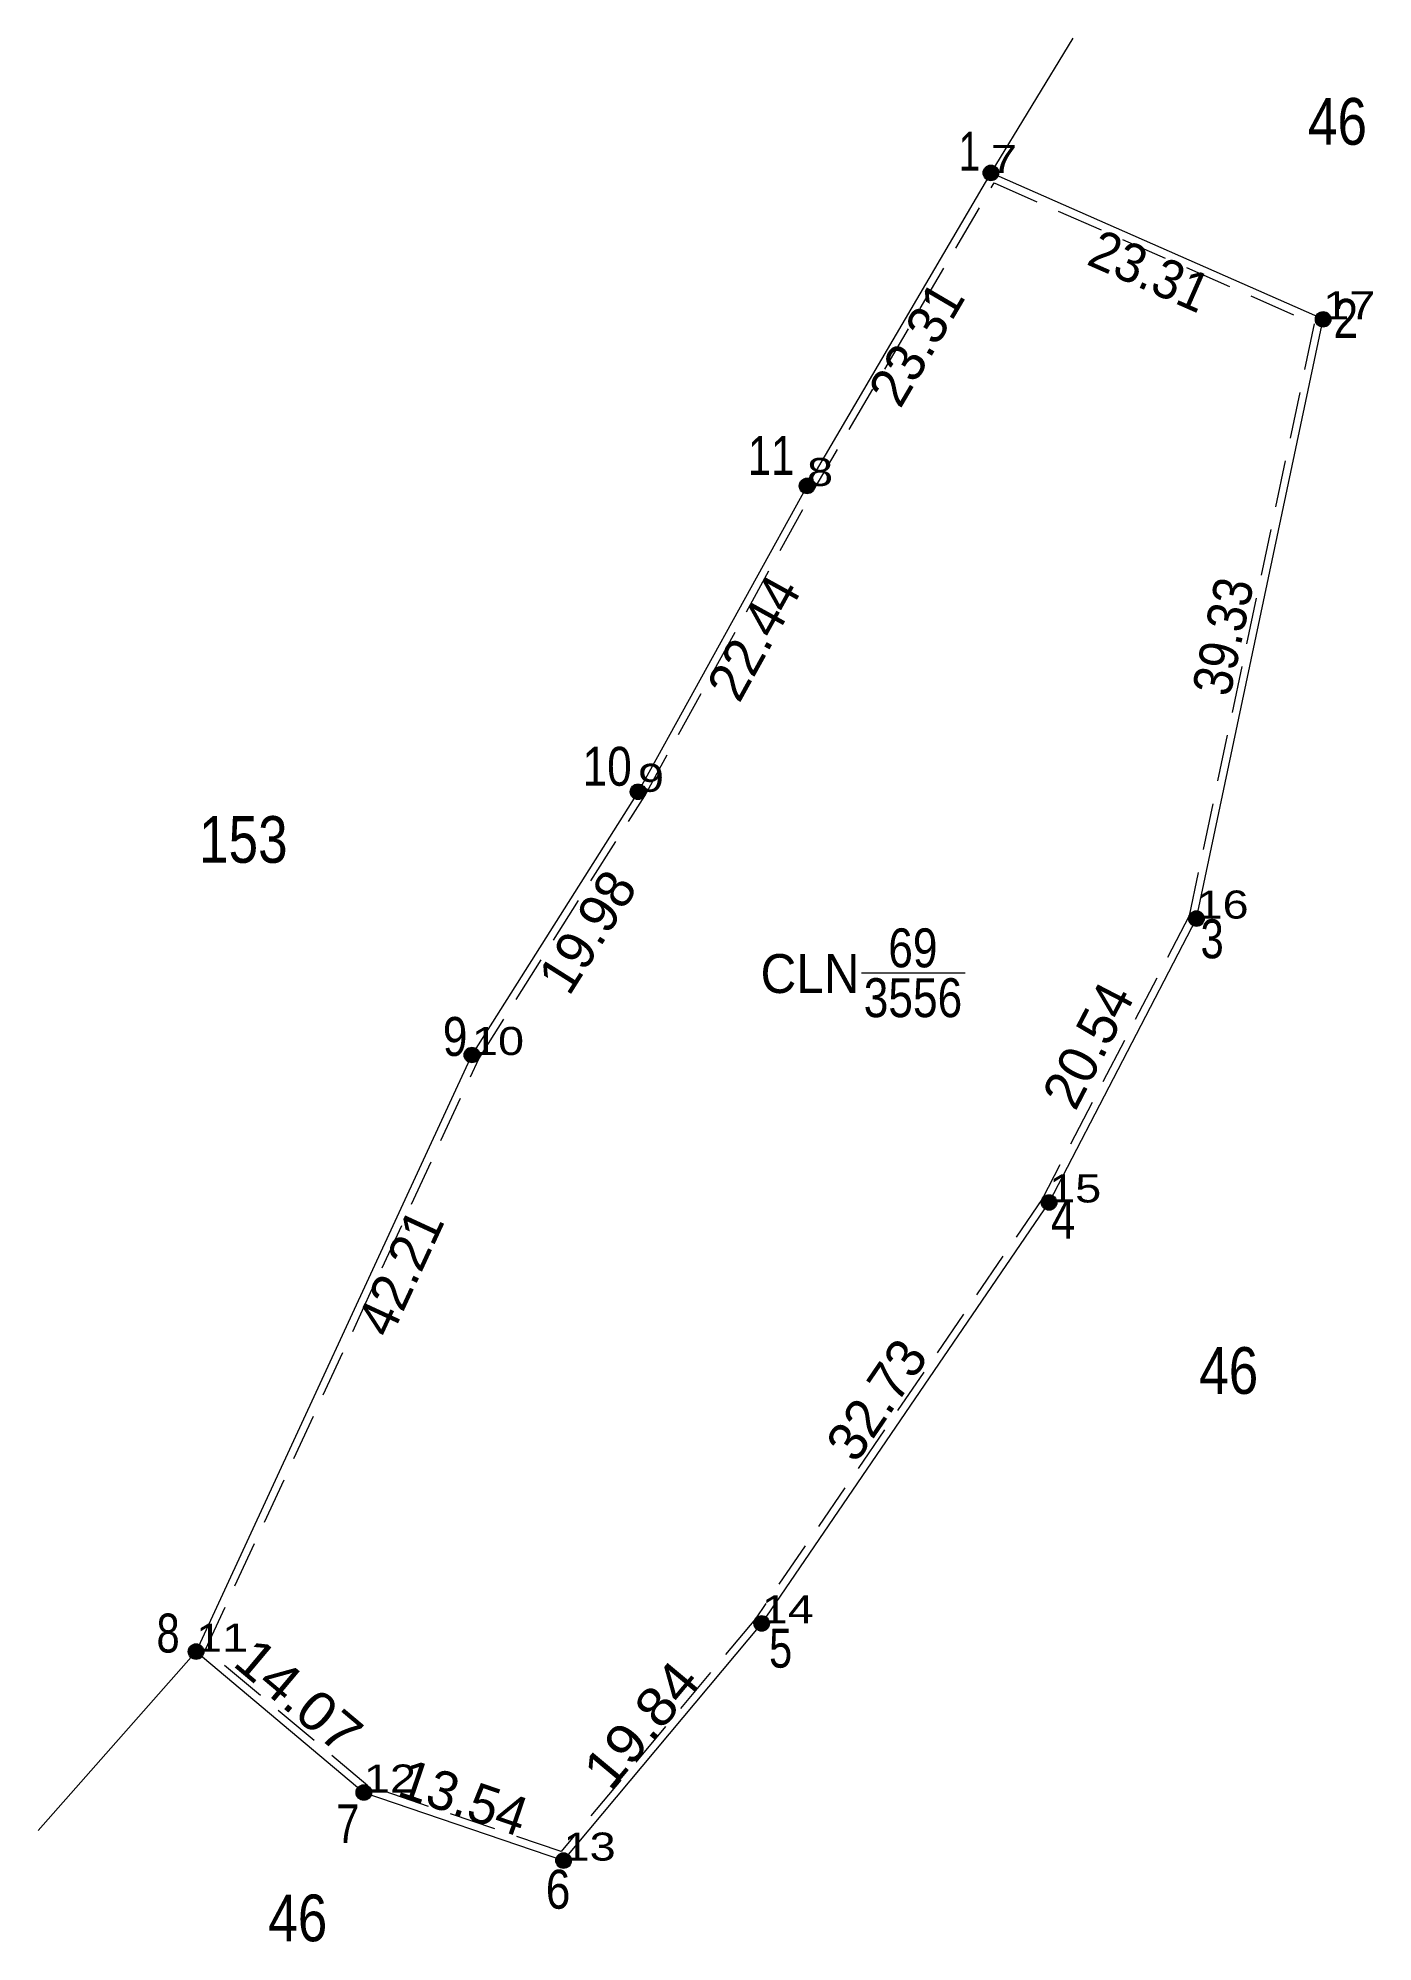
# Model space of a CAD drawing. Header units: metres. Extents: x 555509 to 556442, y 1840158 to 1840450.
# Drawn here: x 555905.7 to 555991.4, y 1840283.5 to 1840405.8 of the extents above; entities that cross this region are included whole.
import ezdxf
from ezdxf.enums import TextEntityAlignment as Align

# ---------------------------------------------------------------- set-up
doc = ezdxf.new("R2010")
doc.units = ezdxf.units.M
doc.header["$PDMODE"] = 32
doc.header["$PDSIZE"] = 0.5
doc.linetypes.add('MEDIUM_DASHED', pattern=[4.5, 3, -1.5])
for name, color, linetype, lineweight in [('1', 7, 'MEDIUM_DASHED', 13), ('10', 7, 'Continuous', 13), ('13', 7, 'Continuous', 13), ('63', 7, 'Continuous', 13)]:
    doc.layers.add(name, color=color, linetype=linetype, lineweight=lineweight)
doc.layers.add('12', color=7, linetype='Continuous')
doc.layers.add('7', color=7, linetype='Continuous')

msp = doc.modelspace()

# ---------------------------------------------------------------- texts
at = {"layer": '10', "width": 0.85}
for s, p in [('46', (555989.15, 1840398.91)), ('153', (555918.915, 1840352.8)), ('46', (555982.17, 1840318.7)), ('46', (555922.41, 1840283.55))]:
    msp.add_text(s, height=3, dxfattribs=at).set_placement(p, align=Align.CENTER)
at = {"layer": '12', "width": 1.25}
for s, p in [('7', (555966.9, 1840397.1)), ('17', (555988.23, 1840387.7)), ('8', (555955.1, 1840377)), ('9', (555944.25, 1840357.36)), ('16', (555980.1, 1840349.22)), ('10', (555933.59, 1840340.46)), ('15', (555970.64, 1840330.99)), ('14', (555952.19, 1840303.96)), ('11', (555915.88, 1840302.15)), ('12', (555926.65, 1840293.1)), ('13', (555939.47, 1840288.73))]:
    msp.add_text(s, height=1.8, dxfattribs=at).set_placement(p)
at = {"layer": '13', "width": 0.85}
for s, p in [('69', (555961.895, 1840346.09)), ('3556', (555961.9, 1840342.89))]:
    msp.add_text(s, height=2.5, dxfattribs=at).set_placement(p, align=Align.CENTER)
at = {"layer": '13', "width": 0.95}
msp.add_text('CLN', height=2.5, dxfattribs=at).set_placement((555958.47, 1840344.44), align=Align.RIGHT)
at = {"layer": '63'}
for s, width, p in [(' 1', 0.75, (555966.22, 1840397.24)), (' 2', 0.85, (555990.48, 1840386.51)), (' 11', 0.8, (555954.28, 1840377.7)), (' 10', 0.85, (555943.85, 1840357.75)), (' 3', 0.8, (555981.85, 1840346.67)), (' 9', 0.85, (555933.3, 1840340.4)), (' 4', 0.85, (555972.33, 1840328.67)), (' 8', 0.8, (555914.83, 1840302.09)), (' 5', 0.8, (555954.15, 1840301.12)), (' 7', 0.8, (555926.36, 1840289.85)), (' 6', 0.85, (555939.91, 1840285.64))]:
    msp.add_text(s, height=2.5, dxfattribs=dict(at, width=width)).set_placement(p, align=Align.RIGHT)
for s, rotation, width, p in [('23.31', 336.217, 0.95, (555976.596, 1840389.661)), ('39.33', 78.07, 0.9, (555983.022, 1840367.087)), ('14.07', 319.96, 1.1, (555921.671, 1840298.346)), ('19.84', 50.132, 1.1, (555945.413, 1840296.644))]:
    msp.add_text(s, height=2.5, rotation=rotation, dxfattribs=dict(at, width=width)).set_placement(p, align=Align.CENTER)
for s, rotation, p in [('23.31', 59.584, (555963.198, 1840385.502)), ('22.44', 61.082, (555952.771, 1840366.646)), ('19.98', 57.758, (555942.053, 1840347.708)), ('20.54', 62.574, (555974.249, 1840340.504)), ('42.21', 65.19, (555930.118, 1840325.975)), ('32.73', 55.684, (555960.602, 1840317.62)), ('13.54', 341.177, (555932.657, 1840291.592))]:
    msp.add_text(s, height=2.5, rotation=rotation, dxfattribs=at).set_placement(p, align=Align.CENTER)

# ---------------------------------------------------------------- hatches: boundary and pattern name
at = {"layer": '13'}
for points in [[(555967.4, 1840397.1, 1), (555966.4, 1840397.1, 1)], [(555988.73, 1840387.7, 1), (555987.73, 1840387.7, 1)], [(555955.6, 1840377, 1), (555954.6, 1840377, 1)], [(555944.75, 1840357.36, 1), (555943.75, 1840357.36, 1)], [(555980.6, 1840349.22, 1), (555979.6, 1840349.22, 1)], [(555934.09, 1840340.46, 1), (555933.09, 1840340.46, 1)], [(555971.14, 1840330.99, 1), (555970.14, 1840330.99, 1)], [(555952.69, 1840303.96, 1), (555951.69, 1840303.96, 1)], [(555916.38, 1840302.15, 1), (555915.38, 1840302.15, 1)], [(555927.15, 1840293.1, 1), (555926.15, 1840293.1, 1)], [(555939.97, 1840288.73, 1), (555938.97, 1840288.73, 1)]]:
    msp.add_hatch(color=256, dxfattribs=at).paths.add_polyline_path(points)

# ---------------------------------------------------------------- linework, layer by layer
at = {"layer": '1'}
msp.add_lwpolyline([(555967.11, 1840396.46), (555987.66, 1840387.41), (555979.62, 1840349.39), (555970.21, 1840331.25), (555951.79, 1840304.26), (555939.31, 1840289.31), (555926.9, 1840293.54), (555916.49, 1840302.29), (555934.03, 1840340.22), (555944.68, 1840357.11), (555955.53, 1840376.75)], close=True, dxfattribs=at)
at = {"layer": '10'}
for p, q in [((555972.17, 1840405.76), (555966.9, 1840397.1)), ((555915.88, 1840302.15), (555905.74, 1840290.66))]:
    msp.add_line(p, q, dxfattribs=at)
msp.add_lwpolyline([(555966.9, 1840397.1), (555955.1, 1840377), (555944.25, 1840357.36), (555933.59, 1840340.46), (555915.88, 1840302.15), (555926.65, 1840293.1), (555939.47, 1840288.73), (555952.19, 1840303.96), (555970.64, 1840330.99), (555980.1, 1840349.22), (555988.23, 1840387.7)], close=True, dxfattribs=at)
at = {"layer": '13'}
msp.add_line((555958.6, 1840345.74), (555965.26, 1840345.74), dxfattribs=at)
for centre in [(555966.9, 1840397.1), (555988.23, 1840387.7), (555955.1, 1840377), (555944.25, 1840357.36), (555980.1, 1840349.22), (555933.59, 1840340.46), (555970.64, 1840330.99), (555952.19, 1840303.96), (555915.88, 1840302.15), (555926.65, 1840293.1), (555939.47, 1840288.73)]:
    msp.add_circle(centre, 0.5, dxfattribs=at)
at = {"layer": '7'}
for p in [(555966.9, 1840397.1), (555988.23, 1840387.7), (555955.1, 1840377), (555944.25, 1840357.36), (555980.1, 1840349.22), (555933.59, 1840340.46), (555970.64, 1840330.99), (555952.19, 1840303.96), (555915.88, 1840302.15), (555926.65, 1840293.1), (555939.47, 1840288.73)]:
    msp.add_point(p, dxfattribs=at)

msp.set_redraw_order([(e.dxf.handle, doc.entitydb.next_handle()) for e in msp.query("TEXT MTEXT ATTDEF DIMENSION ARC_DIMENSION")])  # texts and dimensions are drawn at this point

doc.saveas('drawing.dxf')
